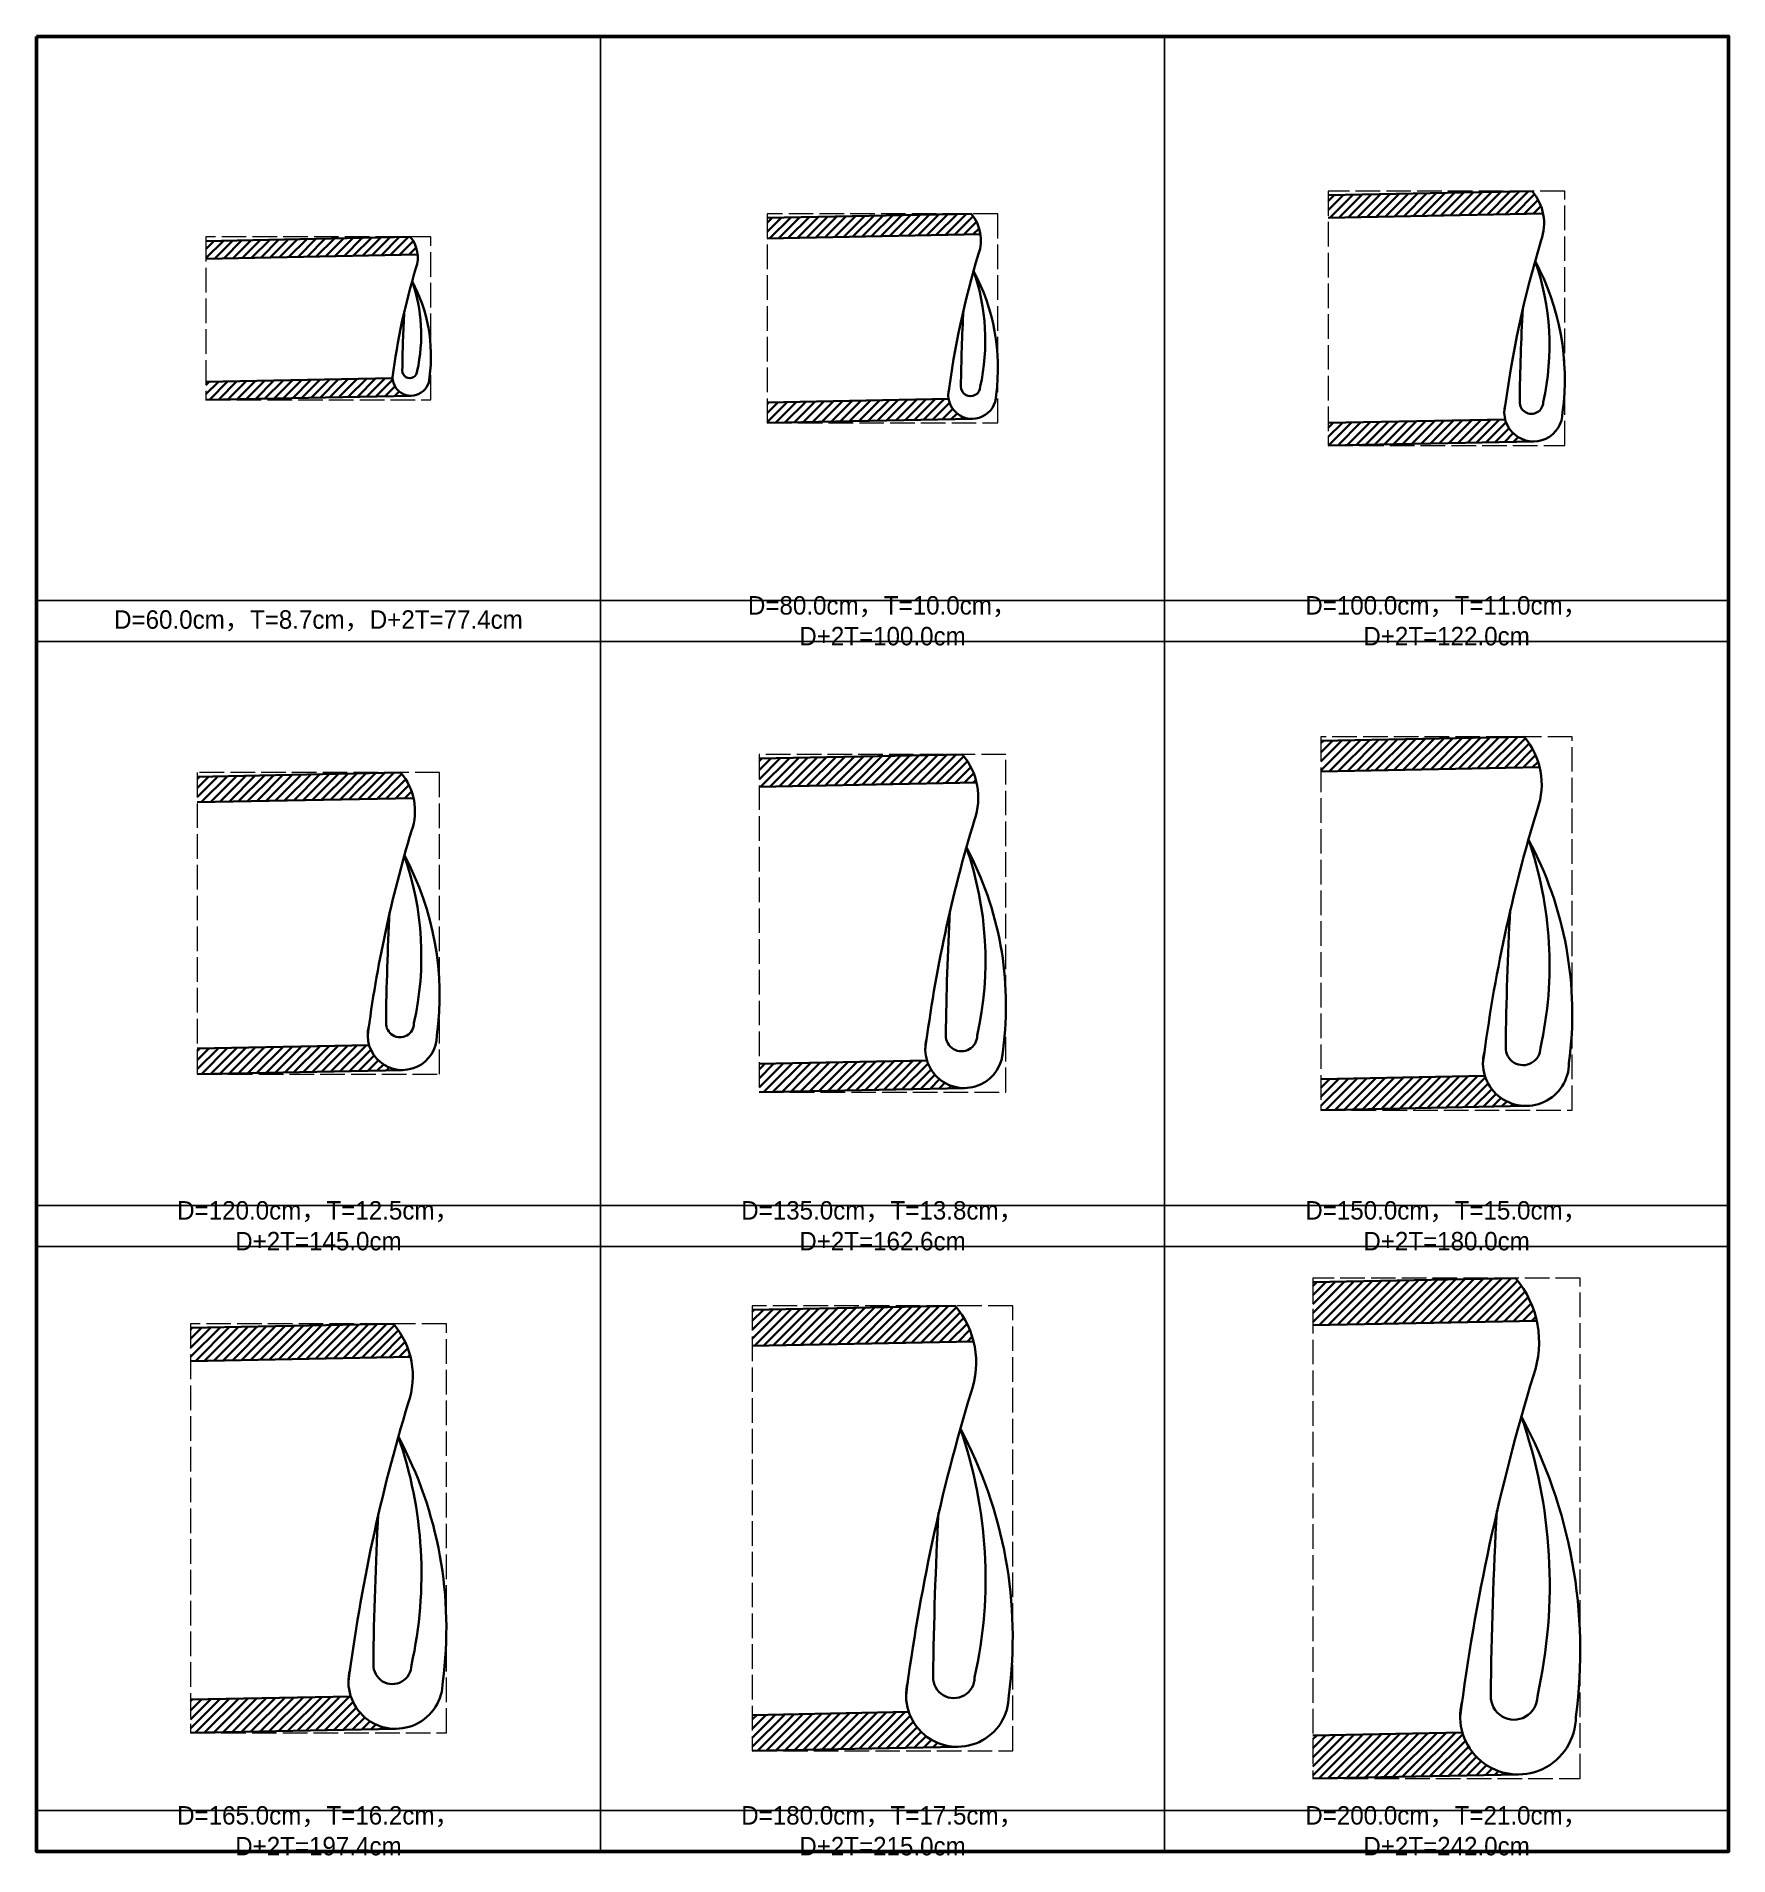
# Model space of a CAD drawing. Extents: x -6810 to 5075, y -2187 to 1200.
# Drawn here: x 1825 to 2650, y -2187 to -1300 of the extents above; entities that cross this region are included whole.
import ezdxf

# ---------------------------------------------------------------- set-up
doc = ezdxf.new("R2010")
doc.units = 0
doc.header["$MEASUREMENT"] = 0
doc.linetypes.add('ACAD_ISO02W100', pattern=[15, 12, -3])
doc.layers.add('一、3.基本-變更', color=1, linetype='Continuous', lineweight=50)
doc.layers.add('二、6.繪圖-其他施作項目', color=35, linetype='Continuous', lineweight=30)
doc.layers.add('一、4.基本-隱藏', color=9, linetype='ACAD_ISO02W100', lineweight=20, plot=False)
doc.layers.add('三、3.文字-註解文字', color=2, linetype='Continuous')
doc.styles.add('註解文字', font='MS PGothic.ttf', dxfattribs={"height": 3})
pattern_1 = [(45, (-2350.9566, -2871.5707), (-2.2097087, 2.2097087), [])]
pattern_2 = [(45, (-305.7638, -77.215), (-2.2097087, 2.2097087), [])]

msp = doc.modelspace()

# ---------------------------------------------------------------- texts
at = {"layer": '三、3.文字-註解文字', "char_height": 9, "attachment_point": 5, "style": '註解文字'}
for s, insert in [('{\\fMS PGothic|b0|i0|c128|p34;D=80.0cm，T=10.0cm，D+2T=}100.0{\\fMS PGothic|b0|i0|c128|p34;cm}', (2237.5, -1585)), ('{\\fMS PGothic|b0|i0|c128|p34;D=}10{\\fMS PGothic|b0|i0|c128|p34;0}.0{\\fMS PGothic|b0|i0|c128|p34;cm，T=}11.0{\\fMS PGothic|b0|i0|c128|p34;cm，D+2T=}122.0{\\fMS PGothic|b0|i0|c128|p34;cm}', (2512.5, -1585)), ('{\\fMS PGothic|b0|i0|c128|p34;D=60}.0{\\fMS PGothic|b0|i0|c128|p34;cm，T=8.7cm，D+2T=77.4cm}', (1962.5, -1585)), ('{\\fMS PGothic|b0|i0|c128|p34;D=}12{\\fMS PGothic|b0|i0|c128|p34;0}.0{\\fMS PGothic|b0|i0|c128|p34;cm，T=}12.5{\\fMS PGothic|b0|i0|c128|p34;cm，D+2T=}145.0{\\fMS PGothic|b0|i0|c128|p34;cm}', (1962.5, -1880)), ('{\\fMS PGothic|b0|i0|c128|p34;D=}135.0{\\fMS PGothic|b0|i0|c128|p34;cm，T=}13.8{\\fMS PGothic|b0|i0|c128|p34;cm，D+2T=}162.6{\\fMS PGothic|b0|i0|c128|p34;cm}', (2237.5, -1880)), ('{\\fMS PGothic|b0|i0|c128|p34;D=}150.0{\\fMS PGothic|b0|i0|c128|p34;cm，T=}15.0{\\fMS PGothic|b0|i0|c128|p34;cm，D+2T=}180.0{\\fMS PGothic|b0|i0|c128|p34;cm}', (2512.5, -1880)), ('{\\fMS PGothic|b0|i0|c128|p34;D=165.0cm，T=}16.2{\\fMS PGothic|b0|i0|c128|p34;cm，D+2T=}19{\\fMS PGothic|b0|i0|c128|p34;7.4cm}', (1962.5, -2175)), ('{\\fMS PGothic|b0|i0|c128|p34;D=180.0cm，T=17.5cm，D+2T=}215.0{\\fMS PGothic|b0|i0|c128|p34;cm}', (2237.5, -2175)), ('{\\fMS PGothic|b0|i0|c128|p34;D=}200.0{\\fMS PGothic|b0|i0|c128|p34;cm，T=}21.0{\\fMS PGothic|b0|i0|c128|p34;cm，D+2T=}242.0{\\fMS PGothic|b0|i0|c128|p34;cm}', (2512.5, -2175))]:
    msp.add_mtext_dynamic_manual_height_columns(s, width=195.7125, gutter_width=15, heights=[0], dxfattribs=dict(at, insert=insert))

# ---------------------------------------------------------------- hatches: boundary and pattern name
at = {"layer": '二、6.繪圖-其他施作項目'}
h = msp.add_hatch(dxfattribs=at)
h.set_pattern_fill('ANSI31', color=256, scale=25)
h.set_pattern_definition(pattern_1)
h.paths.add_polyline_path([(2454.853, -1377.481), (2454.853, -1388.484), (2559.543, -1386.39, 0.1268815), (2554.22, -1375.494)])
h.paths.add_polyline_path([(2555.421, -1497.495, -0.354646), (2541.078, -1486.779), (2454.853, -1488.504), (2454.853, -1499.506)])
at = {"layer": '二、6.繪圖-其他施作項目', "linetype": 'ACAD_ISO02W100', "ltscale": 0.25}
h = msp.add_hatch(dxfattribs=at)
h.set_pattern_fill('ANSI31', color=256, scale=25)
h.set_pattern_definition(pattern_2)
h.paths.add_polyline_path([(2181.23, -1388.485), (2181.23, -1398.487), (2285.255, -1396.407, 0.1394648), (2280.736, -1386.495)])
h.paths.add_polyline_path([(2181.23, -1478.503), (2181.23, -1488.505), (2281.696, -1486.496, -0.3789477), (2269.733, -1476.733)])
h = msp.add_hatch(dxfattribs=at)
h.set_pattern_fill('ANSI31', color=256, scale=25)
h.set_pattern_definition(pattern_2)
h.paths.add_polyline_path([(2010.876, -1406.419, 0.1552766), (2007.266, -1397.802), (1907.648, -1399.782), (1907.648, -1408.484)])
h.paths.add_polyline_path([(2008.008, -1475.19, -0.4098868), (1998.646, -1466.676), (1907.648, -1468.496), (1907.648, -1477.198)])
at = {"layer": '二、6.繪圖-其他施作項目'}
h = msp.add_hatch(dxfattribs=at)
h.set_pattern_fill('ANSI31', color=256, scale=25)
h.set_pattern_definition(pattern_1)
h.paths.add_polyline_path([(2451.214, -1643.473), (2451.214, -1658.476), (2557.875, -1656.343, 0.1178489), (2550.328, -1641.491)])
h.paths.add_polyline_path([(2552.052, -1821.492, -0.3375945), (2531.234, -1806.906), (2451.214, -1808.506), (2451.214, -1823.509)])
h = msp.add_hatch(dxfattribs=at)
h.set_pattern_fill('ANSI31', color=256, scale=25)
h.set_pattern_definition(pattern_1)
h.paths.add_polyline_path([(2276.495, -1650.192), (2177.306, -1652.176), (2177.306, -1665.978), (2283.378, -1663.857, 0.1198848)])
h.paths.add_polyline_path([(2259.181, -1799.368), (2177.306, -1801.005), (2177.306, -1814.808), (2277.306, -1812.808, -0.3303138)])
h = msp.add_hatch(dxfattribs=at)
h.set_pattern_fill('ANSI31', color=256, scale=25)
h.set_pattern_definition(pattern_1)
h.paths.add_polyline_path([(1903.412, -1660.978), (1903.412, -1673.48), (2008.86, -1671.371, 0.121767), (2002.652, -1658.993)])
h.paths.add_polyline_path([(1903.412, -1793.504), (1903.412, -1806.007), (2004.087, -1803.993, -0.3448317), (1987.196, -1791.829)])
h = msp.add_hatch(dxfattribs=at)
h.set_pattern_fill('ANSI31', color=256, scale=25)
h.set_pattern_definition(pattern_1)
h.paths.add_polyline_path([(2546.125, -1905.488), (2447.327, -1907.464), (2447.327, -1928.468), (2556.471, -1926.285, 0.1223574)])
h.paths.add_polyline_path([(2520.216, -2127.05), (2447.327, -2128.508), (2447.327, -2149.512), (2547.327, -2147.512, -0.3350194)])
h = msp.add_hatch(dxfattribs=at)
h.set_pattern_fill('ANSI31', color=256, scale=25)
h.set_pattern_definition(pattern_1)
h.paths.add_polyline_path([(2174.021, -1920.968), (2174.021, -1938.471), (2281.869, -1936.314, 0.1153651), (2272.945, -1918.989)])
h.paths.add_polyline_path([(2174.021, -2118.507), (2174.021, -2136.011), (2275.022, -2133.991, -0.3327767), (2250.293, -2116.982)])
h = msp.add_hatch(dxfattribs=at)
h.set_pattern_fill('ANSI31', color=256, scale=25)
h.set_pattern_definition(pattern_1)
h.paths.add_polyline_path([(1900.127, -1929.77), (1900.127, -1945.973), (2007.354, -1943.829, 0.1163455), (1999.101, -1927.791)])
h.paths.add_polyline_path([(1900.127, -2111.006), (1900.127, -2127.209), (2001.046, -2125.191, -0.3345021), (1978.302, -2109.443)])

# ---------------------------------------------------------------- linework, layer by layer
at = {"layer": '一、3.基本-變更'}
msp.add_lwpolyline([(1825, -1300), (2650, -1300), (2650, -2185), (1825, -2185)], close=True, dxfattribs=at)
at = {"layer": '一、4.基本-隱藏', "linetype": 'Continuous'}
for points in [[(1825, -1300), (2100, -1300), (2100, -1575), (1825, -1575)], [(2100, -1300), (2375, -1300), (2375, -1575), (2100, -1575)], [(2375, -1300), (2650, -1300), (2650, -1575), (2375, -1575)], [(1825, -1575), (2100, -1575), (2100, -1595), (1825, -1595)], [(2100, -1575), (2375, -1575), (2375, -1595), (2100, -1595)], [(2375, -1575), (2650, -1575), (2650, -1595), (2375, -1595)], [(1825, -1595), (2100, -1595), (2100, -1870), (1825, -1870)], [(2100, -1595), (2375, -1595), (2375, -1870), (2100, -1870)], [(2375, -1595), (2650, -1595), (2650, -1870), (2375, -1870)], [(1825, -1870), (2100, -1870), (2100, -1890), (1825, -1890)], [(2100, -1870), (2375, -1870), (2375, -1890), (2100, -1890)], [(2375, -1870), (2650, -1870), (2650, -1890), (2375, -1890)], [(1825, -1890), (2100, -1890), (2100, -2165), (1825, -2165)], [(2100, -1890), (2375, -1890), (2375, -2165), (2100, -2165)], [(2375, -1890), (2650, -1890), (2650, -2165), (2375, -2165)], [(1825, -2165), (2100, -2165), (2100, -2185), (1825, -2185)], [(2100, -2165), (2375, -2165), (2375, -2185), (2100, -2185)], [(2375, -2165), (2650, -2165), (2650, -2185), (2375, -2185)]]:
    msp.add_lwpolyline(points, close=True, dxfattribs=at)
at = {"layer": '一、4.基本-隱藏'}
for points in [[(2454.853, -1499.506), (2570.147, -1499.506), (2570.147, -1375.494), (2454.853, -1375.494)], [(2181.23, -1488.505), (2293.77, -1488.505), (2293.77, -1386.495), (2181.23, -1386.495)], [(1907.648, -1477.198), (2017.352, -1477.198), (2017.352, -1397.802), (1907.648, -1397.802)], [(2451.214, -1823.509), (2573.786, -1823.509), (2573.786, -1641.491), (2451.214, -1641.491)], [(2177.306, -1814.808), (2297.694, -1814.808), (2297.694, -1650.192), (2177.306, -1650.192)], [(1903.412, -1806.007), (2021.588, -1806.007), (2021.588, -1658.993), (1903.412, -1658.993)], [(2447.327, -2149.512), (2577.673, -2149.512), (2577.673, -1905.488), (2447.327, -1905.488)], [(2174.021, -2136.011), (2300.979, -2136.011), (2300.979, -1918.989), (2174.021, -1918.989)], [(1900.127, -2127.209), (2024.873, -2127.209), (2024.873, -1927.791), (1900.127, -1927.791)]]:
    msp.add_lwpolyline(points, close=True, dxfattribs=at)
at = {"layer": '二、6.繪圖-其他施作項目'}
for points in [[(2554.22, -1375.494), (2454.853, -1377.481)], [(2280.736, -1386.495), (2181.23, -1388.485)], [(2559.543, -1386.39), (2454.853, -1388.484)], [(2007.266, -1397.802), (1907.648, -1399.782)], [(2285.255, -1396.407), (2181.23, -1398.487)], [(2010.876, -1406.419), (1907.648, -1408.484)], [(1998.646, -1466.676), (1907.648, -1468.496)], [(2007.648, -1475.198), (1907.648, -1477.198)], [(2269.733, -1476.733), (2181.23, -1478.503)], [(2281.23, -1486.505), (2181.23, -1488.505)], [(2541.078, -1486.779), (2454.853, -1488.504)], [(2554.853, -1497.506), (2454.853, -1499.506)], [(2550.328, -1641.491), (2451.214, -1643.473)], [(2276.495, -1650.192), (2177.306, -1652.176)], [(2557.875, -1656.343), (2451.214, -1658.476)], [(2002.652, -1658.993), (1903.412, -1660.978)], [(2283.378, -1663.857), (2177.306, -1665.978)], [(2008.86, -1671.371), (1903.412, -1673.48)], [(1987.196, -1791.829), (1903.412, -1793.504)], [(2259.181, -1799.368), (2177.306, -1801.005)], [(2003.412, -1804.007), (1903.412, -1806.007)], [(2531.234, -1806.906), (2451.214, -1808.506)], [(2277.306, -1812.808), (2177.306, -1814.808)], [(2551.214, -1821.509), (2451.214, -1823.509)], [(2546.125, -1905.488), (2447.327, -1907.464)], [(2272.945, -1918.989), (2174.021, -1920.968)], [(1999.101, -1927.791), (1900.127, -1929.77)], [(2556.471, -1926.285), (2447.327, -1928.468)], [(2281.869, -1936.314), (2174.021, -1938.471)], [(2007.354, -1943.829), (1900.127, -1945.973)], [(1978.302, -2109.443), (1900.127, -2111.006)], [(2250.293, -2116.982), (2174.021, -2118.507)], [(2000.127, -2125.209), (1900.127, -2127.209)], [(2520.216, -2127.05), (2447.327, -2128.508)], [(2274.021, -2134.011), (2174.021, -2136.011)], [(2547.327, -2147.512), (2447.327, -2149.512)]]:
    msp.add_lwpolyline(points, dxfattribs=at)
for points in [[(2540.645, -1483.298, -0.0416835), (2558.621, -1399.43, 0.2687059), (2554.22, -1375.494, 0.2681724)], [(2269.58, -1474.855, -0.0416835), (2284.319, -1406.09, 0.2681724), (2280.736, -1386.495, 0.2681724)], [(1998.632, -1466.182, -0.0416835), (2010.039, -1412.967, 0.2681724), (2007.266, -1397.802, 0.2681724)], [(2555.675, -1409.511, -0.1578495), (2569.061, -1483.298, -1.1409026), (2541.133, -1479.605)], [(2555.624, -1409.415, -0.1399452), (2559.612, -1478.305, -1.0112817), (2548.151, -1478.177, -0.0106152), (2549.63, -1432.711)], [(2008.137, -1419.302, -0.1399452), (2010.668, -1463.014, -1.0112817), (2003.396, -1462.933, -0.0106152), (2004.334, -1434.084)], [(2281.904, -1414.356, -0.1578495), (2292.88, -1474.855, -1.1409026), (2269.981, -1471.828)], [(2281.862, -1414.277, -0.1399452), (2285.132, -1470.762, -1.0112817), (2275.735, -1470.656, -0.0106152), (2276.947, -1433.378)], [(2008.17, -1419.363, -0.1578495), (2016.663, -1466.182, -1.1409026), (1998.942, -1463.839)], [(2530.244, -1800.539, -0.0416835), (2556.775, -1676.76, 0.2681417), (2550.328, -1641.491, 0.2681417)], [(2258.364, -1793.867, -0.0416835), (2282.329, -1682.061, 0.2682685), (2276.495, -1650.192, 0.2681724)], [(1986.526, -1787.121, -0.0416835), (2007.89, -1687.449, 0.2688126), (2002.652, -1658.993, 0.2681724)], [(2552.428, -1691.638, -0.1578495), (2572.184, -1800.539, -1.1409026), (2530.964, -1795.09)], [(2552.352, -1691.496, -0.1399452), (2558.238, -1793.171, -1.0112817), (2541.323, -1792.981, -0.0106152), (2543.505, -1725.879)], [(2004.389, -1699.429, -0.1578495), (2020.298, -1787.121, -1.1409026), (1987.106, -1782.733)], [(2004.328, -1699.315, -0.1399452), (2009.068, -1781.188, -1.0112817), (1995.447, -1781.035, -0.0106152), (1997.204, -1727.002)], [(2278.402, -1695.5, -0.1578495), (2296.247, -1793.867, -1.1409026), (2259.015, -1788.945)], [(2278.333, -1695.372, -0.1399452), (2283.65, -1787.211, -1.0112817), (2268.372, -1787.04, -0.0106152), (2270.343, -1726.429)], [(2519.136, -2119.321, -0.0416835), (2554.803, -1952.917, 0.2682405), (2546.125, -1905.488, 0.2681724)], [(2248.976, -2108.966, -0.0416835), (2280.662, -1961.134, 0.2683155), (2272.945, -1918.989, 0.2681724)], [(1977.138, -2102.22, -0.0416835), (2006.223, -1966.521, 0.2687193), (1999.101, -1927.791, 0.2681724)], [(2548.959, -1972.918, -0.1578495), (2575.519, -2119.321, -1.1409026), (2520.105, -2111.995)], [(2548.857, -1972.727, -0.1399452), (2556.77, -2109.415, -1.0112817), (2534.03, -2109.16, -0.0106152), (2536.964, -2018.951)], [(2001.458, -1982.831, -0.1578495), (2023.116, -2102.22, -1.1409026), (1977.928, -2096.246)], [(2001.374, -1982.676, -0.1399452), (2007.828, -2094.142, -1.0112817), (1989.284, -2093.934, -0.0106152), (1991.676, -2020.37)], [(2275.47, -1978.902, -0.1578495), (2299.066, -2108.966, -1.1409026), (2249.836, -2102.458)], [(2275.379, -1978.733, -0.1399452), (2282.41, -2100.166, -1.0112817), (2262.208, -2099.939, -0.0106152), (2264.814, -2019.798)]]:
    msp.add_lwpolyline(points, format="xyb", dxfattribs=at)

msp.set_redraw_order([(e.dxf.handle, doc.entitydb.next_handle()) for e in msp.query("TEXT MTEXT ATTDEF DIMENSION ARC_DIMENSION")])  # texts and dimensions are drawn at this point

doc.saveas('drawing.dxf')
